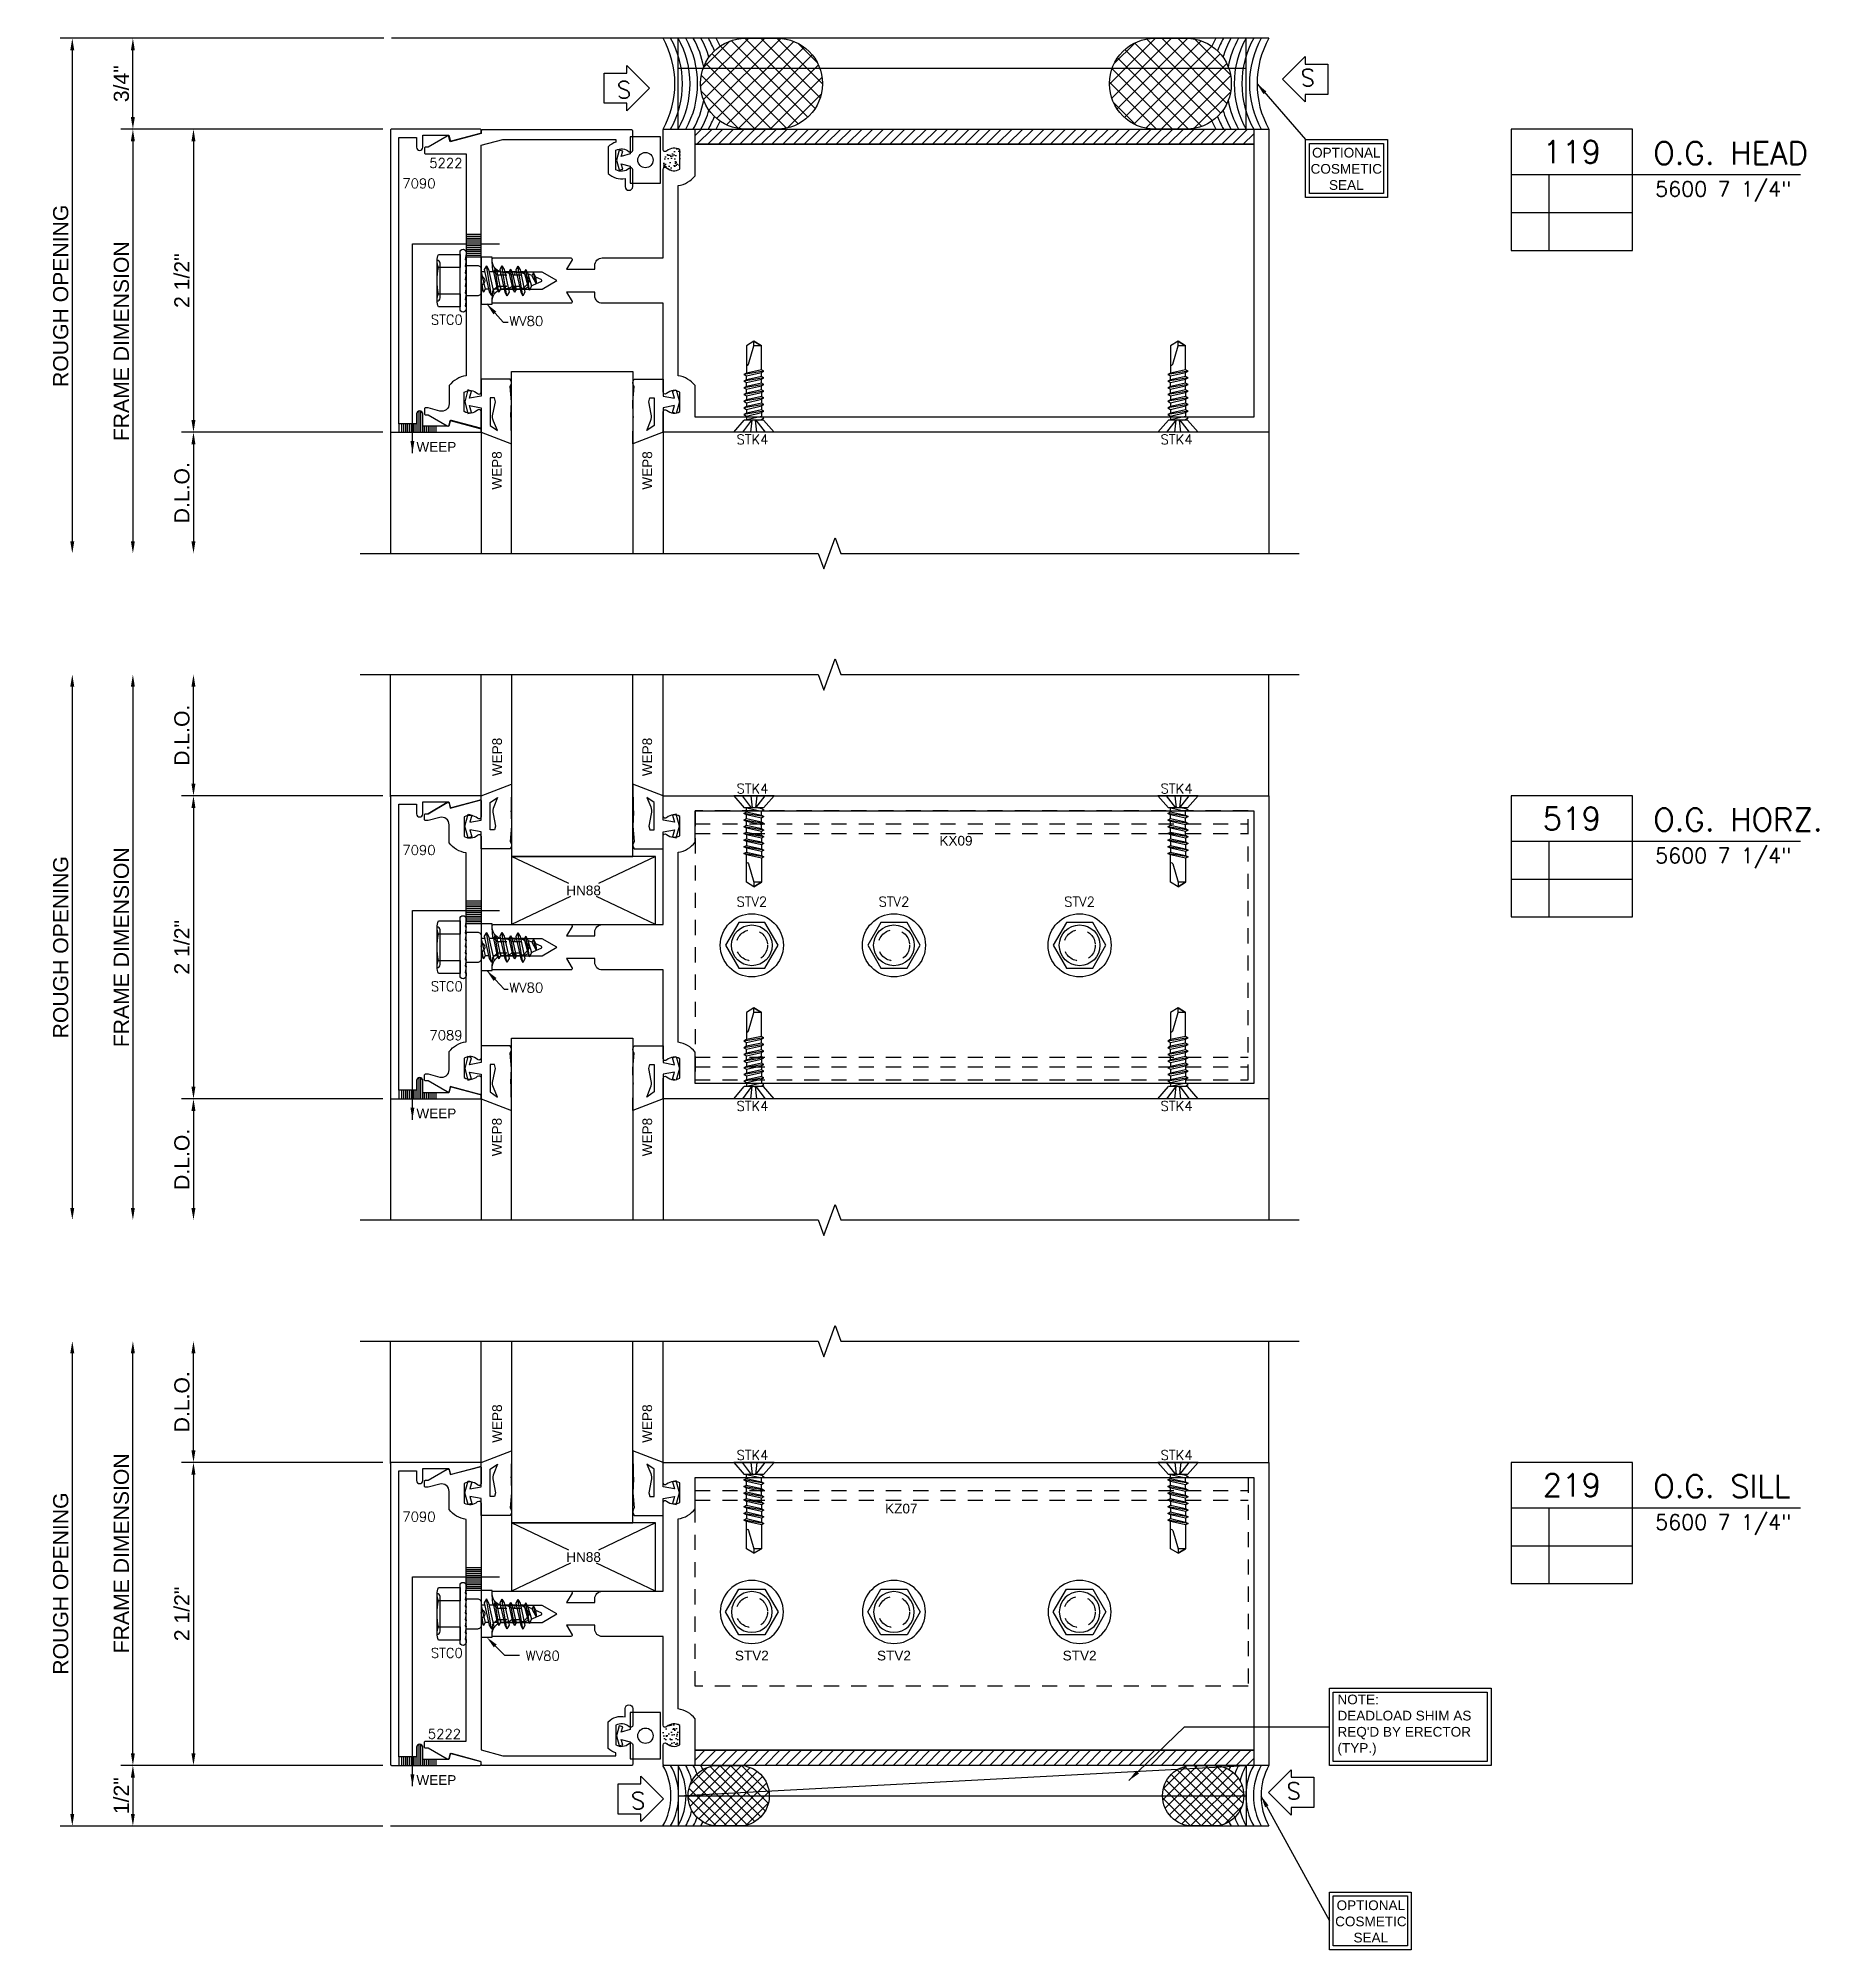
# Model space of a CAD drawing. Header units: inches. Extents: x -1 to 102, y -34 to 13.
# Drawn here: x 87.68 to 102.37, y -2.35 to 13.42 of the extents above; entities that cross this region are included whole.
import ezdxf
from ezdxf import colors
from ezdxf.entities.mleader import LeaderData, LeaderLine
from ezdxf.enums import TextEntityAlignment as Align
from ezdxf.math import Vec2, Vec3

# ---------------------------------------------------------------- set-up
doc = ezdxf.new("R2010")
doc.units = ezdxf.units.IN
doc.header["$LTSCALE"] = 0.5
doc.header["$MEASUREMENT"] = 0
doc.linetypes.add('HIDDEN', pattern=[0.375, 0.25, -0.125])
for name, color, linetype in [('EFCO_0', 7, 'Continuous'), ('EFCO_Detail_Dim', 1, 'Continuous'), ('EFCO_SD TEXT', 7, 'Continuous'), ('ZE-ANNO-LINE-HIDD', 2, 'HIDDEN'), ('ZE-ANNO-TEXT', 3, 'Continuous'), ('ZE-ANNO-TEXT-FSNR', 1, 'Continuous'), ('ZE-ANNO-TEXT-WSTP', 1, 'Continuous'), ('ZE-ANNO-TEXT-XTRU', 6, 'Continuous'), ('ZE-GLAZ-BLOK', 1, 'Continuous'), ('ZE-GLAZ-FSNR', 3, 'Continuous'), ('ZE-GLAZ-GLAS', 3, 'Continuous'), ('ZE-GLAZ-WSTP', 3, 'Continuous'), ('ZE-GLAZ-XTRU', 7, 'Continuous'), ('ZE-GLAZ-XTRU-MBND', 9, 'Continuous')]:
    doc.layers.add(name, color=color, linetype=linetype)
doc.styles.add('EFCO', font='arial.ttf')
doc.styles.add('ROMANS', font='romans.shx')
doc.styles.add('simplex', font='simplex.shx')
doc.dimstyles.new('STD1', dxfattribs={"dimtxt": 0.125, "dimasz": 0.1, "dimexe": 0.1, "dimexo": 0.0625, "dimgap": 0.03, "dimtad": 1, "dimdec": 5, "dimzin": 4, "dimdsep": 46, "dimlunit": 4, "dimtxsty": 'EFCO', "dimcen": 0.09, "dimclrd": 1, "dimclre": 1, "dimclrt": 3, "dimazin": 0, "dimtfac": 1, "dimtdec": 5, "dimtmove": 0, "dimatfit": 3, "dimfxl": 1, "dimfrac": 2, "dimtolj": 1, "dimtzin": 0, "dimarcsym": 0})

msp = doc.modelspace()

# ---------------------------------------------------------------- texts
at = {"layer": 'EFCO_0', "color": 1, "linetype": 'Continuous', "style": 'simplex'}
for p in [(93.442908, 10.069381), (96.942908, 10.06938), (93.442907, 7.188917), (96.942907, 7.188917), (93.442907, 4.569382), (96.942907, 4.569382), (93.442907, 1.688918), (96.942907, 1.688918)]:
    msp.add_text('STK4', height=0.08, dxfattribs=at).set_placement(p)
at = {"layer": 'EFCO_SD TEXT', "color": 1, "style": 'simplex'}
for s, p in [('STC0', (90.920527, 11.057038)), ('WV80', (91.5673, 11.046002)), ('STC0', (90.920527, 5.557038)), ('WV80', (91.567299, 5.546002)), ('STC0', (90.920527, 0.057039)), ('WV80', (91.703331, 0.033641))]:
    msp.add_text(s, height=0.08, dxfattribs=at).set_placement(p)

# ---------------------------------------------------------------- blocks, each defined once
blk = doc.blocks.new('SYM')
at = {"layer": 'EFCO_0', "color": 5, "linetype": 'Continuous'}
for p, q in [((0, 0), (0, -1)), ((1, 0), (0, 0)), ((1, -1), (1, 0)), ((0, -0.375), (2.388, -0.375)), ((0.313, -1), (0.313, -0.375)), ((0, -0.688), (1, -0.688)), ((0, -1), (1, -1))]:
    blk.add_line(p, q, dxfattribs=at)
at = {"layer": 'EFCO_0', "color": 3, "style": 'simplex'}
for tag, height, p in [('DETAIL', 0.188, (0.5, -0.188)), ('REF', 0.125, (0.159, -0.531)), ('REF', 0.125, (0.659, -0.531)), ('REF', 0.125, (0.159, -0.836)), ('REF', 0.125, (0.659, -0.836))]:
    blk.add_attdef(tag, text='', height=height, dxfattribs=at).set_placement(p, align=Align.MIDDLE_CENTER)
for p, height in [((1.172, -0.291), 0.188), ((1.188, -0.556), 0.125)]:
    blk.add_attdef('DES.', p, '', height=height, dxfattribs=at)
blk = doc.blocks.new('*D309')
at = {"layer": 'Defpoints', "color": 0, "linetype": 'Continuous', "transparency": 16777216}
for p in [(88.962, 8.169), (90.337, 8.169), (90.587, 7.169)]:
    blk.add_point(p, dxfattribs=at)
at = {"layer": 'EFCO_0', "color": 1, "linetype": 'Continuous', "lineweight": -2, "transparency": 16777216}
for p, q in [((88.962, 7.269), (88.962, 8.069)), ((90.524, 7.169), (88.862, 7.169))]:
    blk.add_line(p, q, dxfattribs=at)
at = {"layer": 'EFCO_0', "color": 1, "linetype": 'Continuous', "transparency": 16777216}
for points in [[(88.945, 8.069), (88.978, 8.069), (88.962, 8.169)], [(88.945, 7.269), (88.978, 7.269), (88.962, 7.169)]]:
    blk.add_solid(points, dxfattribs=at)
at = {"layer": 'EFCO_0', "color": 3, "linetype": 'Continuous', "transparency": 16777216, "insert": (88.867, 7.669), "char_height": 0.125, "attachment_point": 5, "rotation": 90, "style": 'EFCO'}
blk.add_mtext('\\A1;D.L.O.', dxfattribs=at)
blk = doc.blocks.new('*D310')
at = {"layer": 'Defpoints', "color": 0, "linetype": 'Continuous', "transparency": 16777216}
for p in [(90.587, 4.669), (88.962, 3.669), (90.337, 3.669)]:
    blk.add_point(p, dxfattribs=at)
at = {"layer": 'EFCO_0', "color": 1, "linetype": 'Continuous', "lineweight": -2, "transparency": 16777216}
for p, q in [((90.524, 4.669), (88.862, 4.669)), ((88.962, 4.569), (88.962, 3.769))]:
    blk.add_line(p, q, dxfattribs=at)
at = {"layer": 'EFCO_0', "color": 1, "linetype": 'Continuous', "transparency": 16777216}
for points in [[(88.945, 4.569), (88.978, 4.569), (88.962, 4.669)], [(88.945, 3.769), (88.978, 3.769), (88.962, 3.669)]]:
    blk.add_solid(points, dxfattribs=at)
at = {"layer": 'EFCO_0', "color": 3, "linetype": 'Continuous', "transparency": 16777216, "insert": (88.867, 4.169), "char_height": 0.125, "attachment_point": 5, "rotation": 90, "style": 'EFCO'}
blk.add_mtext('\\A1;D.L.O.', dxfattribs=at)
blk = doc.blocks.new('*D311')
at = {"layer": 'Defpoints', "color": 0, "linetype": 'Continuous', "transparency": 16777216}
for p in [(90.587, 7.169), (88.962, 4.669), (90.587, 4.669)]:
    blk.add_point(p, dxfattribs=at)
at = {"layer": 'EFCO_0', "color": 1, "linetype": 'Continuous', "lineweight": -2, "transparency": 16777216}
for p, q in [((90.524, 7.169), (88.862, 7.169)), ((88.962, 7.069), (88.962, 4.769)), ((90.524, 4.669), (88.862, 4.669))]:
    blk.add_line(p, q, dxfattribs=at)
at = {"layer": 'EFCO_0', "color": 1, "linetype": 'Continuous', "transparency": 16777216}
for points in [[(88.945, 7.069), (88.978, 7.069), (88.962, 7.169)], [(88.945, 4.769), (88.978, 4.769), (88.962, 4.669)]]:
    blk.add_solid(points, dxfattribs=at)
at = {"layer": 'EFCO_0', "color": 3, "linetype": 'Continuous', "transparency": 16777216, "insert": (88.867, 5.919), "char_height": 0.125, "attachment_point": 5, "rotation": 90, "style": 'EFCO'}
blk.add_mtext('\\A1;2 1/2"', dxfattribs=at)
blk = doc.blocks.new('*D312')
at = {"layer": 'Defpoints', "color": 0, "linetype": 'Continuous', "transparency": 16777216}
for p in [(90.337, 8.169), (88.462, 3.669), (90.337, 3.669)]:
    blk.add_point(p, dxfattribs=at)
at = {"layer": 'EFCO_0', "color": 1, "linetype": 'Continuous', "lineweight": -2, "transparency": 16777216}
blk.add_line((88.462, 8.069), (88.462, 3.769), dxfattribs=at)
at = {"layer": 'EFCO_0', "color": 1, "linetype": 'Continuous', "transparency": 16777216}
for points in [[(88.445, 8.069), (88.478, 8.069), (88.462, 8.169)], [(88.445, 3.769), (88.478, 3.769), (88.462, 3.669)]]:
    blk.add_solid(points, dxfattribs=at)
at = {"layer": 'EFCO_0', "color": 3, "linetype": 'Continuous', "transparency": 16777216, "insert": (88.367, 5.919), "char_height": 0.125, "attachment_point": 5, "rotation": 90, "style": 'EFCO'}
blk.add_mtext('\\A1;FRAME DIMENSION', dxfattribs=at)
blk = doc.blocks.new('*D313')
at = {"layer": 'Defpoints', "color": 0, "linetype": 'Continuous', "transparency": 16777216}
for p in [(88.962, 2.669), (90.337, 2.669), (90.587, 1.669)]:
    blk.add_point(p, dxfattribs=at)
at = {"layer": 'EFCO_0', "color": 1, "linetype": 'Continuous', "lineweight": -2, "transparency": 16777216}
for p, q in [((88.962, 1.769), (88.962, 2.569)), ((90.524, 1.669), (88.862, 1.669))]:
    blk.add_line(p, q, dxfattribs=at)
at = {"layer": 'EFCO_0', "color": 1, "linetype": 'Continuous', "transparency": 16777216}
for points in [[(88.945, 2.569), (88.978, 2.569), (88.962, 2.669)], [(88.945, 1.769), (88.978, 1.769), (88.962, 1.669)]]:
    blk.add_solid(points, dxfattribs=at)
at = {"layer": 'EFCO_0', "color": 3, "linetype": 'Continuous', "transparency": 16777216, "insert": (88.867, 2.169), "char_height": 0.125, "attachment_point": 5, "rotation": 90, "style": 'EFCO'}
blk.add_mtext('\\A1;D.L.O.', dxfattribs=at)
blk = doc.blocks.new('*D314')
at = {"layer": 'Defpoints', "color": 0, "linetype": 'Continuous', "transparency": 16777216}
for p in [(90.587, -0.831), (88.462, -1.331), (90.587, -1.331)]:
    blk.add_point(p, dxfattribs=at)
at = {"layer": 'EFCO_0', "color": 1, "linetype": 'Continuous', "lineweight": -2, "transparency": 16777216}
for p, q in [((90.524, -0.831), (88.362, -0.831)), ((88.462, -0.931), (88.462, -1.231)), ((90.524, -1.331), (88.362, -1.331))]:
    blk.add_line(p, q, dxfattribs=at)
at = {"layer": 'EFCO_0', "color": 1, "linetype": 'Continuous', "transparency": 16777216}
for points in [[(88.445, -0.931), (88.478, -0.931), (88.462, -0.831)], [(88.445, -1.231), (88.478, -1.231), (88.462, -1.331)]]:
    blk.add_solid(points, dxfattribs=at)
at = {"layer": 'EFCO_0', "color": 3, "linetype": 'Continuous', "transparency": 16777216, "insert": (88.367, -1.081), "char_height": 0.125, "attachment_point": 5, "rotation": 90, "style": 'EFCO'}
blk.add_mtext('\\A1;1/2"', dxfattribs=at)
blk = doc.blocks.new('*D315')
at = {"layer": 'Defpoints', "color": 0, "linetype": 'Continuous', "transparency": 16777216}
for p in [(90.337, 2.669), (87.962, -1.331), (90.587, -1.331)]:
    blk.add_point(p, dxfattribs=at)
at = {"layer": 'EFCO_0', "color": 1, "linetype": 'Continuous', "lineweight": -2, "transparency": 16777216}
for p, q in [((87.962, 2.569), (87.962, -1.231)), ((90.524, -1.331), (87.862, -1.331))]:
    blk.add_line(p, q, dxfattribs=at)
at = {"layer": 'EFCO_0', "color": 1, "linetype": 'Continuous', "transparency": 16777216}
for points in [[(87.945, 2.569), (87.978, 2.569), (87.962, 2.669)], [(87.945, -1.231), (87.978, -1.231), (87.962, -1.331)]]:
    blk.add_solid(points, dxfattribs=at)
at = {"layer": 'EFCO_0', "color": 3, "linetype": 'Continuous', "transparency": 16777216, "insert": (87.867, 0.669), "char_height": 0.125, "attachment_point": 5, "rotation": 90, "style": 'EFCO'}
blk.add_mtext('\\A1;ROUGH OPENING', dxfattribs=at)
blk = doc.blocks.new('*D316')
at = {"layer": 'Defpoints', "color": 0, "linetype": 'Continuous', "transparency": 16777216}
for p in [(88.462, 2.669), (90.337, 2.669), (90.587, -0.831)]:
    blk.add_point(p, dxfattribs=at)
at = {"layer": 'EFCO_0', "color": 1, "linetype": 'Continuous', "lineweight": -2, "transparency": 16777216}
for p, q in [((88.462, -0.731), (88.462, 2.569)), ((90.524, -0.831), (88.362, -0.831))]:
    blk.add_line(p, q, dxfattribs=at)
at = {"layer": 'EFCO_0', "color": 1, "linetype": 'Continuous', "transparency": 16777216}
for points in [[(88.445, 2.569), (88.478, 2.569), (88.462, 2.669)], [(88.445, -0.731), (88.478, -0.731), (88.462, -0.831)]]:
    blk.add_solid(points, dxfattribs=at)
at = {"layer": 'EFCO_0', "color": 3, "linetype": 'Continuous', "transparency": 16777216, "insert": (88.367, 0.919), "char_height": 0.125, "attachment_point": 5, "rotation": 90, "style": 'EFCO'}
blk.add_mtext('\\A1;FRAME DIMENSION', dxfattribs=at)
blk = doc.blocks.new('*D317')
at = {"layer": 'Defpoints', "color": 0, "linetype": 'Continuous', "transparency": 16777216}
for p in [(90.587, 1.669), (88.962, -0.831), (90.587, -0.831)]:
    blk.add_point(p, dxfattribs=at)
at = {"layer": 'EFCO_0', "color": 1, "linetype": 'Continuous', "lineweight": -2, "transparency": 16777216}
for p, q in [((90.524, 1.669), (88.862, 1.669)), ((88.962, 1.569), (88.962, -0.731)), ((90.524, -0.831), (88.862, -0.831))]:
    blk.add_line(p, q, dxfattribs=at)
at = {"layer": 'EFCO_0', "color": 1, "linetype": 'Continuous', "transparency": 16777216}
for points in [[(88.945, 1.569), (88.978, 1.569), (88.962, 1.669)], [(88.945, -0.731), (88.978, -0.731), (88.962, -0.831)]]:
    blk.add_solid(points, dxfattribs=at)
at = {"layer": 'EFCO_0', "color": 3, "linetype": 'Continuous', "transparency": 16777216, "insert": (88.867, 0.419), "char_height": 0.125, "attachment_point": 5, "rotation": 90, "style": 'EFCO'}
blk.add_mtext('\\A1;2 1/2"', dxfattribs=at)
blk = doc.blocks.new('STV2HD')
at = {"layer": 'ZE-GLAZ-FSNR'}
blk.add_lwpolyline([(-0.108, 0.188), (-0.217, 0), (-0.108, -0.188), (0.108, -0.188), (0.217, 0), (0.108, 0.188)], close=True, dxfattribs=at)
for radius in [0.26, 0.168]:
    blk.add_circle((0, 0), radius, dxfattribs=at)
at = {"layer": 'ZE-ANNO-TEXT-FSNR', "style": 'EFCO', "flags": 8}
blk.add_attdef('FSTN#', text='', height=0.08, dxfattribs=at).set_placement((0, 0.36), align=Align.MIDDLE_CENTER)
blk = doc.blocks.new('kx09')
at = {"layer": 'ZE-ANNO-LINE-HIDD'}
for p, q in [((0, -0.107), (4.563, -0.107)), ((0, -0.187), (4.563, -0.187)), ((0, -2.031), (4.563, -2.031)), ((0, -2.111), (4.563, -2.111))]:
    blk.add_line(p, q, dxfattribs=at)
blk.add_lwpolyline([(4.563, 0), (0, 0), (0, -2.218), (4.563, -2.218)], close=True, dxfattribs=at)
for centre in [(0.468, -1.109), (1.641, -1.109), (3.173, -1.109)]:
    blk.add_circle(centre, 0.129, dxfattribs=at)
at = {"layer": 'ZE-GLAZ-FSNR'}
ref = blk.add_blockref('STV2HD', (0.468, -1.109), dxfattribs=at)
ref.add_attrib('FSTN#', 'STV2', dxfattribs={"layer": 'ZE-ANNO-TEXT-FSNR', "height": 0.08, "style": 'ROMANS'}).set_placement((0.468, -0.749), align=Align.MIDDLE_CENTER)
ref = blk.add_blockref('STV2HD', (1.641, -1.109), dxfattribs=at)
ref.add_attrib('FSTN#', 'STV2', dxfattribs={"layer": 'ZE-ANNO-TEXT-FSNR', "height": 0.08, "style": 'ROMANS'}).set_placement((1.641, -0.749), align=Align.MIDDLE_CENTER)
ref = blk.add_blockref('STV2HD', (3.173, -1.109), dxfattribs=at)
ref.add_attrib('FSTN#', 'STV2', dxfattribs={"layer": 'ZE-ANNO-TEXT-FSNR', "height": 0.08, "style": 'ROMANS'}).set_placement((3.173, -0.749), align=Align.MIDDLE_CENTER)
at = {"layer": 'ZE-ANNO-TEXT-XTRU', "style": 'EFCO'}
blk.add_text('KX09', height=0.08, dxfattribs=at).set_placement((2.016, -0.286))
blk = doc.blocks.new('7239')
at = {"layer": 'ZE-GLAZ-XTRU', "ltscale": 0.5}
for points in [[(1.063, -0.511), (1.063, -0.01), (0.332, -0.01, -0.652555), (0.319, 0.02, 0.329088), (0.33, 0.13), (0.17, 0.13, 0.329088), (0.181, 0.02, -0.652555), (0.168, -0.01), (0.01, -0.01, -0.414214), (0, 0), (0, 4.99), (2.5, 4.99), (2.5, 0, -0.414214), (2.49, -0.01), (2.332, -0.01, -0.652555), (2.319, 0.02, 0.329088), (2.33, 0.13), (2.17, 0.13, 0.329088), (2.181, 0.02, -0.652555), (2.168, -0.01), (1.437, -0.01), (1.437, -0.511, -0.414214), (1.375, -0.573), (1.344, -0.573), (1.344, -0.806), (1.422, -0.761, -0.57735), (1.437, -0.77), (1.437, -1.41, -0.414214), (1.427, -1.42), (1.413, -1.42, -0.414214), (1.32, -1.327), (1.32, -1.006), (1.25, -0.885), (1.18, -1.006), (1.18, -1.327, -0.414214), (1.087, -1.42), (1.073, -1.42, -0.414214), (1.063, -1.41), (1.063, -0.77, -0.57735), (1.078, -0.761), (1.156, -0.806), (1.156, -0.573), (1.125, -0.573, -0.414214)], [(2.375, 4.865), (2.375, 0.255), (2.116, 0.255, 0.192798), (2.034, 0.115), (0.466, 0.115, 0.192798), (0.384, 0.255), (0.125, 0.255), (0.125, 4.865)]]:
    blk.add_lwpolyline(points, format="xyb", close=True, dxfattribs=at)
at = {"layer": 'ZE-ANNO-TEXT-XTRU', "ltscale": 0.5, "style": 'EFCO', "flags": 8}
blk.add_attdef('DIENO', text='', height=0.08, rotation=90, dxfattribs=at).set_placement((1.254, -0.276), align=Align.MIDDLE_CENTER)
blk = doc.blocks.new('STK4S')
at = {"layer": 'ZE-GLAZ-FSNR'}
for p, q in [((0, -0.166), (0, 0.166)), ((0, 0.166), (0.1, 0.079)), ((0.1, -0.079), (0.1, 0.079)), ((0.102, 0.062), (0.1, 0.065)), ((0.129, -0.062), (0.102, 0.062)), ((0.133, 0.062), (0.102, 0.062)), ((0.145, 0.083), (0.133, 0.062)), ((0.133, 0.062), (0.161, -0.062)), ((0.172, -0.083), (0.145, 0.083)), ((0.157, 0.062), (0.145, 0.083)), ((0.184, -0.062), (0.157, 0.062)), ((0.188, 0.062), (0.157, 0.062)), ((0.2, 0.083), (0.188, 0.062)), ((0.188, 0.062), (0.216, -0.062)), ((0.228, -0.083), (0.2, 0.083)), ((0.212, 0.062), (0.2, 0.083)), ((0.239, -0.062), (0.212, 0.062)), ((0.243, 0.062), (0.212, 0.062)), ((0.255, 0.083), (0.243, 0.062)), ((0.243, 0.062), (0.271, -0.062)), ((0.267, 0.062), (0.255, 0.083)), ((0.283, -0.083), (0.255, 0.083)), ((0.295, -0.062), (0.267, 0.062)), ((0.299, 0.062), (0.267, 0.062)), ((0.31, 0.083), (0.299, 0.062)), ((0.299, 0.062), (0.326, -0.062)), ((0.338, -0.083), (0.31, 0.083)), ((0.322, 0.062), (0.31, 0.083)), ((0.35, -0.062), (0.322, 0.062)), ((0.322, 0.062), (0.354, 0.062)), ((0.366, 0.083), (0.354, 0.062)), ((0.354, 0.062), (0.381, -0.062)), ((0.393, -0.083), (0.366, 0.083)), ((0.377, 0.062), (0.366, 0.083)), ((0.405, -0.062), (0.377, 0.062)), ((0.377, 0.062), (0.409, 0.062)), ((0.421, 0.083), (0.409, 0.062)), ((0.409, 0.062), (0.437, -0.062)), ((0.448, -0.083), (0.421, 0.083)), ((0.433, 0.062), (0.421, 0.083)), ((0.46, -0.062), (0.433, 0.062)), ((0.433, 0.062), (0.464, 0.062)), ((0.476, 0.083), (0.464, 0.062)), ((0.464, 0.062), (0.492, -0.062)), ((0.504, -0.083), (0.476, 0.083)), ((0.488, 0.062), (0.476, 0.083)), ((0.515, -0.062), (0.488, 0.062)), ((0, -0.166), (0.1, -0.079)), ((0.1, -0.038), (0.105, -0.062)), ((0.105, -0.062), (0.1, -0.062)), ((0.105, -0.062), (0.117, -0.083)), ((0.117, -0.083), (0.129, -0.062)), ((0.161, -0.062), (0.129, -0.062)), ((0.161, -0.062), (0.172, -0.083)), ((0.172, -0.083), (0.184, -0.062)), ((0.216, -0.062), (0.184, -0.062)), ((0.216, -0.062), (0.228, -0.083)), ((0.228, -0.083), (0.239, -0.062)), ((0.271, -0.062), (0.239, -0.062)), ((0.271, -0.062), (0.283, -0.083)), ((0.283, -0.083), (0.295, -0.062)), ((0.326, -0.062), (0.295, -0.062)), ((0.326, -0.062), (0.338, -0.083)), ((0.338, -0.083), (0.35, -0.062)), ((0.35, -0.062), (0.381, -0.062)), ((0.381, -0.062), (0.393, -0.083)), ((0.393, -0.083), (0.405, -0.062)), ((0.405, -0.062), (0.437, -0.062)), ((0.437, -0.062), (0.448, -0.083)), ((0.448, -0.083), (0.46, -0.062)), ((0.46, -0.062), (0.492, -0.062)), ((0.492, -0.062), (0.504, -0.083)), ((0.504, -0.083), (0.515, -0.062))]:
    blk.add_line(p, q, dxfattribs=at)
for points in [[(0.1, 0.019), (0, 0.095)], [(0, 0.026), (0.1, 0.015)], [(0.515, -0.062), (0.712, -0.062), (0.75, 0), (0.712, 0.062), (0.488, 0.062)], [(0, -0.023), (0.1, -0.012)], [(0.1, -0.016), (0, -0.092)]]:
    blk.add_lwpolyline(points, dxfattribs=at)
blk.add_lwpolyline([(0.55, 0.062), (0.55, 0.059, 0.333704), (0.561, 0.044), (0.712, 0), (0.75, 0), (0.712, -0.062), (0.712, 0)], format="xyb", dxfattribs=at)
at = {"layer": 'ZE-ANNO-TEXT-FSNR', "style": 'EFCO', "flags": 8}
blk.add_attdef('FSTN#', text='', height=0.08, rotation=270, dxfattribs=at).set_placement((-0.1, 0), align=Align.MIDDLE_CENTER)
blk = doc.blocks.new('HN88')
at = {"layer": 'ZE-GLAZ-BLOK'}
for p, q in [((0.471, -0.223), (0, 0)), ((1.187, 0), (0.716, -0.223)), ((0.486, -0.332), (0, -0.562)), ((1.187, -0.562), (0.701, -0.332))]:
    blk.add_line(p, q, dxfattribs=at)
blk.add_lwpolyline([(1.187, -0.562), (1.187, 0), (0, 0), (0, -0.562)], close=True, dxfattribs=at)
at = {"layer": 'ZE-ANNO-TEXT-XTRU', "style": 'EFCO', "flags": 8}
blk.add_attdef('BKNO', text='', height=0.08, dxfattribs=at).set_placement((0.594, -0.281), align=Align.MIDDLE_CENTER)
blk = doc.blocks.new('WEP8 COMPRESSED')
at = {"layer": 'ZE-GLAZ-WSTP'}
for points in [[(-0.188, -0.135), (-0.048, -0.135), (-0.031, -0.04), (-0.089, -0.056), (-0.098, -0.026), (0, 0), (0.097, -0.026), (0.089, -0.056), (0.031, -0.04), (0.048, -0.135), (0.25, -0.135), (0.346, -0.385), (0.133, -0.382, 0.152568), (0.115, -0.38), (-0.001, -0.385), (-0.126, -0.374, -0.354839), (-0.188, -0.374)], [(0.101, -0.232), (0, -0.253), (-0.032, -0.245), (-0.032, -0.209), (0.194, -0.209), (0.236, -0.269), (0.158, -0.237, 0.152568)]]:
    blk.add_lwpolyline(points, format="xyb", close=True, dxfattribs=at)
at = {"layer": 'ZE-ANNO-TEXT-XTRU', "style": 'EFCO', "flags": 8}
blk.add_attdef('WEP8', text='', height=0.08, dxfattribs=at).set_placement((0.056, -0.499), align=Align.MIDDLE_CENTER)
blk = doc.blocks.new('*U84')
at = {"layer": 'ZE-GLAZ-WSTP'}
ref = blk.add_blockref('WEP8 COMPRESSED', (-0.25, -0.135), dxfattribs=dict(at, xscale=-1, rotation=180))
ref.add_attrib('WEP8', 'WEP8', dxfattribs={"layer": 'ZE-ANNO-TEXT-XTRU', "height": 0.08, "style": 'EFCO'}).set_placement((0.32, 0.131), align=Align.MIDDLE_CENTER)
blk = doc.blocks.new('*U85')
at = {"layer": 'ZE-GLAZ-WSTP'}
ref = blk.add_blockref('WEP8 COMPRESSED', (-0.25, 0.135), dxfattribs=at)
ref.add_attrib('WEP8', 'WEP8', dxfattribs={"layer": 'ZE-ANNO-TEXT-XTRU', "height": 0.08, "style": 'EFCO'}).set_placement((0.32, -0.13), align=Align.MIDDLE_CENTER)
blk = doc.blocks.new('5625G1INSL')
at = {"layer": 'ZE-GLAZ-GLAS'}
blk.add_lwpolyline([(-0.453, 2.156), (-0.453, 0.656), (0.547, 0.656), (0.547, 2.156)], dxfattribs=at)
at = {"layer": 'ZE-GLAZ-XTRU-MBND'}
for p, q in [((-0.703, 1.156), (-0.703, 2.156)), ((0.797, 1.156), (0.797, 2.156))]:
    blk.add_line(p, q, dxfattribs=at)
at = {"layer": 'ZE-GLAZ-BLOK'}
blk.add_blockref('HN88', (-0.453, 0.656), dxfattribs=at).add_auto_attribs({'BKNO': 'HN88'})
at = {"layer": 'ZE-GLAZ-WSTP', "linetype": 'Continuous', "rotation": 89.99999999999999}
for name, p in [('*U85', (-0.703, 1.156)), ('*U84', (0.797, 1.156))]:
    blk.add_blockref(name, p, dxfattribs=at)
blk = doc.blocks.new('*U35')
at = {"layer": 'ZE-GLAZ-WSTP'}
ref = blk.add_blockref('WEP8 COMPRESSED', (0.25, 0.135), dxfattribs=dict(at, xscale=-1))
ref.add_attrib('WEP8', 'WEP8', dxfattribs={"layer": 'ZE-ANNO-TEXT-XTRU', "height": 0.08, "style": 'EFCO'}).set_placement((-0.316, -0.13), align=Align.MIDDLE_CENTER)
blk = doc.blocks.new('*U36')
at = {"layer": 'ZE-GLAZ-WSTP'}
ref = blk.add_blockref('WEP8 COMPRESSED', (0.25, -0.135), dxfattribs=dict(at, rotation=180))
ref.add_attrib('WEP8', 'WEP8', dxfattribs={"layer": 'ZE-ANNO-TEXT-XTRU', "height": 0.08, "style": 'EFCO'}).set_placement((-0.316, 0.13), align=Align.MIDDLE_CENTER)
blk = doc.blocks.new('5625G1INHD')
at = {"layer": 'ZE-GLAZ-GLAS'}
blk.add_lwpolyline([(-1.251, -1), (-1.251, 0.5), (-0.25, 0.5), (-0.25, -1)], dxfattribs=at)
at = {"layer": 'ZE-GLAZ-XTRU-MBND'}
for p, q in [((-1.501, 0), (-1.501, -1)), ((0, 0), (0, -1))]:
    blk.add_line(p, q, dxfattribs=at)
at = {"layer": 'ZE-GLAZ-WSTP', "linetype": 'Continuous', "rotation": 90}
for name, p in [('*U35', (-1.501, 0)), ('*U36', (0, 0))]:
    blk.add_blockref(name, p, dxfattribs=at)
blk = doc.blocks.new('7089')
at = {"layer": 'EFCO_0', "color": 5, "linetype": 'Continuous', "ltscale": 0.5}
blk.add_lwpolyline([(-1.194, -0.281, -0.493145), (-1.188, -0.266), (-1.149, -0.256), (-1.215, -0.013, -0.493145), (-1.205, 0), (-1.077, 0, -0.652555), (-1.064, -0.03, 0.329088), (-1.075, -0.14), (-0.915, -0.14, 0.329088), (-0.926, -0.03, -0.652555), (-0.913, 0), (0.913, 0, -0.652555), (0.926, -0.03, 0.329088), (0.915, -0.14), (1.075, -0.14, 0.329088), (1.064, -0.03, -0.652555), (1.077, 0), (1.205, 0, -0.493145), (1.215, -0.013), (1.149, -0.256), (1.188, -0.266, -0.493145), (1.194, -0.281), (1.102, -0.439), (1.102, -0.459, -0.414214), (1.092, -0.469), (1.055, -0.469, -0.414214), (1.045, -0.459), (1.045, -0.439), (1.071, -0.343, 0.493145), (1.011, -0.265), (0.861, -0.265, -0.192798), (0.779, -0.125), (-0.779, -0.125, -0.192798), (-0.861, -0.265), (-1.011, -0.265, 0.493145), (-1.071, -0.343), (-1.045, -0.439), (-1.045, -0.459, -0.414214), (-1.055, -0.469), (-1.092, -0.469, -0.414214), (-1.102, -0.459), (-1.102, -0.439), (-1.194, -0.281), (-1.102, -0.439)], format="xyb", dxfattribs=at)
at = {"layer": 'EFCO_SD TEXT', "color": 1, "linetype": 'Continuous', "style": 'simplex'}
blk.add_text('7089', height=0.08, rotation=90, dxfattribs=at).set_placement((0.766, -0.428))
blk = doc.blocks.new('STC0S')
at = {"layer": 'ZE-GLAZ-FSNR'}
for p, q in [((-0.168, 0.24), (-0.168, 0.24)), ((-0.162, 0.24), (0.162, 0.24)), ((0.168, 0.24), (0.168, 0.24)), ((-0.095, -0.143), (0.011, -0.125)), ((-0.071, -0.129), (-0.095, -0.143)), ((-0.071, -0.156), (-0.095, -0.143)), ((-0.071, -0.129), (-0.071, -0.125)), ((-0.053, -0.125), (-0.071, -0.129)), ((0.07, -0.125), (-0.071, -0.156)), ((-0.071, -0.186), (-0.071, -0.156)), ((0.072, -0.155), (0.072, -0.125)), ((-0.071, -0.256), (-0.071, -0.222)), ((-0.071, -0.315), (-0.071, -0.283)), ((0.072, -0.224), (0.072, -0.19)), ((0.072, -0.283), (0.072, -0.252)), ((-0.071, -0.383), (-0.071, -0.35)), ((-0.071, -0.445), (-0.071, -0.41)), ((0.072, -0.351), (0.072, -0.318)), ((0.072, -0.413), (0.072, -0.379)), ((0.072, -0.474), (0.072, -0.448)), ((-0.055, -0.511), (-0.069, -0.48)), ((0.042, -0.543), (0.057, -0.51)), ((0.07, -0.48), (0.072, -0.474))]:
    blk.add_line(p, q, dxfattribs=at)
for points in [[(-0.108, 0.227), (-0.108, 0.05), (-0.217, 0.05), (-0.217, 0.227, -0.23094), (-0.108, 0.227, -0.057544), (0, 0.24)], [(-0.168, 0.24, 0.414214), (-0.143, 0.215), (0.108, 0.215)], [(0, 0.24, -0.057544), (0.108, 0.227, -0.23094), (0.217, 0.227), (0.217, 0.05), (0.108, 0.05), (0.108, 0.227)], [(0.108, 0.215), (0.143, 0.215, 0.414214), (0.168, 0.24, 0.414214)]]:
    blk.add_lwpolyline(points, format="xyb", dxfattribs=at)
at = {"layer": 'ZE-GLAZ-FSNR', "flags": 128}
blk.add_lwpolyline([(-0.048, 0.009), (-0.048, 0), (-0.102, 0.009), (-0.102, 0), (-0.157, 0.009), (-0.157, 0), (-0.211, 0.009), (-0.211, 0), (-0.235, 0, -0.414214), (-0.26, 0.025), (-0.26, 0.025, -0.414214), (-0.235, 0.05), (0.235, 0.05, -0.414214), (0.26, 0.025), (0.26, 0.025, -0.414214), (0.235, 0), (0.225, 0), (0.171, 0.009), (0.171, 0), (0.116, 0.009), (0.116, 0), (0.061, 0.009), (0.061, 0), (0.007, 0.009), (0.007, 0)], format="xyb", close=True, dxfattribs=at)
for points in [[(0.125, 0.007), (0.125, -0.094, -0.414214), (0.094, -0.125), (-0.094, -0.125, -0.414214), (-0.125, -0.094), (-0.125, 0.004)], [(-0.043, -0.538), (-0.008, -0.62, 0.665055), (0.009, -0.619), (0.028, -0.575)]]:
    blk.add_lwpolyline(points, format="xyb", dxfattribs=at)
for points in [[(0.123, -0.168), (0.092, -0.185), (-0.092, -0.226), (-0.123, -0.209), (0.123, -0.168), (0.092, -0.15), (-0.092, -0.191), (-0.123, -0.209)], [(0.121, -0.296), (0.091, -0.314), (-0.094, -0.355), (-0.124, -0.337), (0.121, -0.296), (0.091, -0.279), (-0.094, -0.319), (-0.124, -0.337)], [(0.096, -0.239), (0.072, -0.253), (-0.071, -0.284), (-0.095, -0.271), (0.096, -0.239), (0.072, -0.225), (-0.071, -0.257), (-0.095, -0.271)], [(0.12, -0.427), (0.089, -0.445), (-0.096, -0.486), (-0.126, -0.468), (0.12, -0.427), (0.089, -0.41), (-0.096, -0.451), (-0.126, -0.468)], [(0.094, -0.367), (0.071, -0.381), (-0.073, -0.413), (-0.096, -0.399), (0.094, -0.367), (0.071, -0.354), (-0.073, -0.385), (-0.096, -0.399)], [(0.092, -0.493), (0.069, -0.479), (-0.054, -0.511), (-0.078, -0.524), (0.092, -0.493), (0.055, -0.51), (-0.042, -0.539), (-0.078, -0.524)], [(0.065, -0.556), (0.041, -0.543), (-0.025, -0.578), (0.065, -0.556), (0.027, -0.576), (-0.025, -0.578)]]:
    blk.add_lwpolyline(points, dxfattribs=at)
at = {"layer": 'ZE-ANNO-TEXT-FSNR', "style": 'EFCO', "flags": 8}
blk.add_attdef('FSTN#', text='', height=0.08, dxfattribs=at).set_placement((0, 0.34), align=Align.MIDDLE_CENTER)
blk = doc.blocks.new('WV80MD')
at = {"layer": 'EFCO_0', "color": 3}
blk.add_lwpolyline([(-0.09, -0.38), (0, -0.38), (0, -0.354), (0, -0.346), (0.005, -0.271), (0.044, -0.232), (0.121, -0.232), (0.068, -0.235), (0.07, -0.257), (0.132, -0.25, 0.161357), (0.153, -0.24, -0.191866), (0.174, -0.232), (0.237, -0.232), (0.184, -0.235), (0.186, -0.257), (0.248, -0.25, 0.169459), (0.266, -0.241), (0.295, -0.212, 0.414214), (0.295, -0.162), (0.266, -0.133, 0.169459), (0.248, -0.124), (0.186, -0.117), (0.184, -0.139), (0.237, -0.142), (0.174, -0.142, -0.191866), (0.153, -0.134, 0.161357), (0.132, -0.124), (0.07, -0.117), (0.068, -0.139), (0.121, -0.142), (0.044, -0.142), (0.005, -0.103), (0, -0.028), (0, -0.02), (0, 0.006), (-0.09, 0.006), (-0.09, -0.02), (-0.09, -0.028), (-0.09, -0.147, -0.713871), (-0.09, -0.227), (-0.09, -0.346), (-0.09, -0.354)], format="xyb", close=True, dxfattribs=at)
blk = doc.blocks.new('7090MD')
at = {"layer": 'EFCO_0', "color": 5, "linetype": 'Continuous', "ltscale": 0.5}
blk.add_lwpolyline([(2.42, 0.07), (0.06, 0.07), (0.06, 0.217), (0.14, 0.217, 1), (0.14, 0.267), (0.04, 0.267), (0.04, 0.482), (0.08, 0.493, 0.414183), (0.087, 0.505), (0.023, 0.743, 0.339483), (0.013, 0.75), (0, 0.75, 0.414214), (-0.01, 0.74), (-0.01, 0.01, 0.414214), (0, 0), (2.48, 0, 0.414214), (2.49, 0.01), (2.49, 0.74, 0.414214), (2.48, 0.75), (2.467, 0.75, 0.339483), (2.457, 0.743), (2.393, 0.505, 0.414183), (2.4, 0.493), (2.44, 0.482), (2.44, 0.267), (2.34, 0.267, 1), (2.34, 0.217), (2.42, 0.217)], format="xyb", close=True, dxfattribs=at)
at = {"layer": 'EFCO_SD TEXT', "color": 1, "linetype": 'Continuous', "ltscale": 0.5, "style": 'simplex'}
blk.add_text('7090', height=0.08, rotation=90, dxfattribs=at).set_placement((0.478, 0.099))
blk = doc.blocks.new('*D318')
at = {"layer": 'Defpoints', "color": 0, "linetype": 'Continuous', "transparency": 16777216}
for p in [(90.337, 8.169), (87.962, 3.669), (90.337, 3.669)]:
    blk.add_point(p, dxfattribs=at)
at = {"layer": 'EFCO_0', "color": 1, "linetype": 'Continuous', "lineweight": -2, "transparency": 16777216}
blk.add_line((87.962, 8.069), (87.962, 3.769), dxfattribs=at)
at = {"layer": 'EFCO_0', "color": 1, "linetype": 'Continuous', "transparency": 16777216}
for points in [[(87.945, 8.069), (87.978, 8.069), (87.962, 8.169)], [(87.945, 3.769), (87.978, 3.769), (87.962, 3.669)]]:
    blk.add_solid(points, dxfattribs=at)
at = {"layer": 'EFCO_0', "color": 3, "linetype": 'Continuous', "transparency": 16777216, "insert": (87.867, 5.919), "char_height": 0.125, "attachment_point": 5, "rotation": 90, "style": 'EFCO'}
blk.add_mtext('\\A1;ROUGH OPENING', dxfattribs=at)
blk = doc.blocks.new('kz07')
at = {"layer": 'ZE-ANNO-LINE-HIDD'}
for p, q in [((0, -0.107), (4.563, -0.107)), ((0, -0.187), (4.563, -0.187))]:
    blk.add_line(p, q, dxfattribs=at)
blk.add_lwpolyline([(4.563, -1.722), (0, -1.722), (0, 0), (4.563, 0)], close=True, dxfattribs=at)
for centre in [(0.468, -1.109), (1.641, -1.109), (3.173, -1.109)]:
    blk.add_circle(centre, 0.129, dxfattribs=at)
at = {"layer": 'ZE-GLAZ-FSNR'}
ref = blk.add_blockref('STV2HD', (0.468, -1.109), dxfattribs=dict(at, xscale=-1, rotation=180))
ref.add_attrib('FSTN#', 'STV2', dxfattribs={"layer": 'ZE-ANNO-TEXT-FSNR', "height": 0.08, "style": 'EFCO'}).set_placement((0.468, -1.469), align=Align.MIDDLE_CENTER)
ref = blk.add_blockref('STV2HD', (1.641, -1.109), dxfattribs=dict(at, xscale=-1, rotation=180))
ref.add_attrib('FSTN#', 'STV2', dxfattribs={"layer": 'ZE-ANNO-TEXT-FSNR', "height": 0.08, "style": 'EFCO'}).set_placement((1.641, -1.469), align=Align.MIDDLE_CENTER)
ref = blk.add_blockref('STV2HD', (3.173, -1.109), dxfattribs=dict(at, xscale=-1, rotation=180))
ref.add_attrib('FSTN#', 'STV2', dxfattribs={"layer": 'ZE-ANNO-TEXT-FSNR', "height": 0.08, "style": 'EFCO'}).set_placement((3.173, -1.469), align=Align.MIDDLE_CENTER)
at = {"layer": 'ZE-ANNO-TEXT-XTRU', "style": 'EFCO'}
blk.add_text('KZ07', height=0.08, dxfattribs=at).set_placement((1.568, -0.296))
blk = doc.blocks.new('weq4')
at = {"layer": 'ZE-GLAZ-WSTP'}
blk.add_lwpolyline([(0.002, 0.082), (-0.02, 0), (0.002, -0.082), (0.031, -0.074), (0.019, -0.03), (0.093, -0.05), (0.093, -0.192), (0.343, -0.192), (0.343, 0.192), (0.093, 0.192), (0.093, 0.05), (0.019, 0.03), (0.031, 0.074)], close=True, dxfattribs=at)
blk.add_circle((0.218, 0), 0.063, dxfattribs=at)
at = {"layer": 'ZE-ANNO-TEXT-WSTP', "style": 'EFCO', "flags": 8}
blk.add_attdef('GSK#', text='', height=0.08, dxfattribs=at).set_placement((0.531, -0.042), align=Align.MIDDLE_CENTER)
blk = doc.blocks.new('weq4permassy')
at = {"layer": 'EFCO_0', "linetype": 'Continuous'}
h = blk.add_hatch(dxfattribs=at)
h.set_pattern_fill('AR-SAND', color=3, scale=0.03125, style=0)
h.set_pattern_definition([(37.5, (-2.249966, -1e-06), (-0.0019685, 0.0602132), [0, -0.0475, 0, -0.053125, 0, -0.05078125]), (7.5, (-2.249966, -1e-06), (0.0553055, 0.088192), [0, -0.025625, 0, -0.0428125, 0, -0.01640625]), (327.5, (-2.288403, -1e-06), (0.0973169, 0.0001768), [0, -0.015625, 0, -0.05625, 0, -0.0734375]), (317.5, (-2.2884, -1e-06), (0.0939415, 0.0274274), [0, -0.0078125, 0, -0.036875, 0, -0.0421875])])
h.paths.add_polyline_path([(0.14, -0.17, 0.329088), (0.03, -0.181, -0.630801), (0, -0.169), (0, -0.331, -0.630795), (0.03, -0.319, 0.329074), (0.14, -0.33)])
blk.add_blockref('weq4', (-0.363, -0.255))
blk = doc.blocks.new('5222MD')
at = {"layer": 'EFCO_0', "color": 5, "linetype": 'Continuous', "ltscale": 0.5}
blk.add_lwpolyline([(2.2, 0.131), (0.37, 0.131, -0.192798), (0.288, -0.009), (0.139, -0.009, 0.493145), (0.079, -0.087), (0.104, -0.183), (0.104, -0.203, -0.414214), (0.094, -0.213), (0.057, -0.213, -0.414214), (0.047, -0.203), (0.047, -0.183), (-0.044, -0.025, -0.493145), (-0.038, -0.01), (0, 0), (-0.065, 0.243, -0.493145), (-0.056, 0.256), (0.073, 0.256, -0.652555), (0.086, 0.226, 0.329088), (0.074, 0.116), (0.235, 0.116, 0.329088), (0.223, 0.226, -0.652555), (0.236, 0.256), (2.272, 0.256), (2.32, 0.433), (2.32, 1.366), (2.297, 1.366, -0.118512), (2.26, 1.304), (2.039, 1.304, -0.250363), (1.998, 1.444), (1.931, 1.444, -1), (1.931, 1.506), (2.068, 1.506, -0.652555), (2.081, 1.476, 0.329088), (2.069, 1.366), (2.23, 1.366, 0.329088), (2.218, 1.476, -0.652555), (2.231, 1.506), (2.39, 1.506, -0.414214), (2.4, 1.496), (2.4, 0.266, -0.414214), (2.39, 0.256), (2.37, 0.256), (2.301, 0), (2.342, -0.011, -0.493145), (2.348, -0.026), (2.257, -0.183), (2.257, -0.203, -0.414214), (2.247, -0.213), (2.21, -0.213, -0.414214), (2.2, -0.203)], format="xyb", close=True, dxfattribs=at)
at = {"layer": 'EFCO_SD TEXT', "color": 1, "linetype": 'Continuous', "ltscale": 0.5, "style": 'simplex'}
blk.add_text('5222', height=0.08, rotation=90, dxfattribs=at).set_placement((2.18, -0.185))
blk = doc.blocks.new('*X136')
at = {"color": 0}
for p, q in [((7.294, 7.736), (7.558, 8)), ((7.309, 7.662), (7.646, 8)), ((7.31, 7.84), (7.453, 7.984)), ((7.339, 7.605), (7.734, 7.999)), ((7.782, 7.509), (7.365, 7.926)), ((7.382, 7.558), (7.806, 7.983)), ((7.844, 7.536), (7.415, 7.965)), ((7.435, 7.524), (7.863, 7.951)), ((7.893, 7.575), (7.477, 7.991)), ((7.503, 7.503), (7.908, 7.908)), ((7.931, 7.625), (7.556, 8)), ((7.956, 7.688), (7.645, 8)), ((7.963, 7.77), (7.734, 7.999)), ((7.525, 7.501), (7.294, 7.732)), ((7.614, 7.5), (7.301, 7.813)), ((7.703, 7.5), (7.327, 7.876)), ((7.588, 7.5), (7.942, 7.854)), ((7.677, 7.5), (7.962, 7.785)), ((7.772, 7.506), (7.957, 7.692))]:
    blk.add_line(p, q, dxfattribs=at)
blk = doc.blocks.new('500BR')
at = {"layer": 'EFCO_0', "color": 3}
blk.add_lwpolyline([(0.207, -0.252), (0.207, -0.248, -0.414214), (0.455, 0), (0.629, 0, -0.414214), (0.877, -0.248), (0.877, -0.252, -0.414214), (0.629, -0.5), (0.455, -0.5, -0.414214)], format="xyb", close=True, dxfattribs=at)
at = {"layer": 'EFCO_0', "color": 5}
blk.add_lwpolyline([(-0.371, -0.152), (-0.183, -0.152), (-0.183, -0.089), (0.004, -0.277), (-0.183, -0.464), (-0.183, -0.402), (-0.371, -0.402)], close=True, dxfattribs=at)
at = {"layer": 'EFCO_0', "color": 3, "linetype": 'Continuous'}
for centre, start, end in [((-0.445, -0.25), 330.6454, 29.3546), ((-0.382, -0.25), 330.6454, 29.3546), ((-0.32, -0.25), 330.6454, 29.3546), ((-0.257, -0.25), 13.8889, 29.3546), ((-0.195, -0.25), 20.708, 29.3546), ((-0.132, -0.25), 25.0834, 29.3546), ((-0.257, -0.25), 330.6454, 346.1111), ((-0.195, -0.25), 330.6454, 339.292), ((-0.132, -0.25), 330.6454, 334.9166)]:
    blk.add_arc(centre, 0.51, start, end, dxfattribs=at)
at = {"layer": 'EFCO_0', "color": 1}
blk.add_blockref('*X136', (-7.087, -8), dxfattribs=at)
at = {"layer": 'EFCO_0', "color": 3, "style": 'simplex'}
blk.add_text('S', height=0.14, dxfattribs=at).set_placement((-0.206, -0.29), align=Align.MIDDLE)
blk = doc.blocks.new('DEADSHIMNOTE')
at = {"layer": 'ZE-ANNO-TEXT'}
for points in [[(0, 0.318), (1.333, 0.318), (1.333, -0.318), (0, -0.318)], [(0.031, 0.286), (1.302, 0.286), (1.302, -0.286), (0.031, -0.286)]]:
    blk.add_lwpolyline(points, close=True, dxfattribs=at)
at = {"layer": 'ZE-ANNO-TEXT', "insert": (0.066, 0.266), "char_height": 0.08, "width": 1.486, "attachment_point": 1, "style": 'EFCO'}
blk.add_mtext("NOTE:\\PDEADLOAD SHIM AS\\PREQ'D BY ERECTOR\\P(TYP.)", dxfattribs=at)
blk = doc.blocks.new('*D417')
at = {"layer": 'Defpoints', "color": 0, "linetype": 'Continuous', "transparency": 16777216}
for p in [(88.462, 13.419), (90.597, 13.419), (90.587, 12.669)]:
    blk.add_point(p, dxfattribs=at)
at = {"layer": 'EFCO_0', "color": 1, "linetype": 'Continuous', "lineweight": -2, "transparency": 16777216}
for p, q in [((90.534, 13.419), (88.362, 13.419)), ((88.462, 12.769), (88.462, 13.319)), ((90.524, 12.669), (88.362, 12.669))]:
    blk.add_line(p, q, dxfattribs=at)
at = {"layer": 'EFCO_0', "color": 1, "linetype": 'Continuous', "transparency": 16777216}
for points in [[(88.445, 13.319), (88.478, 13.319), (88.462, 13.419)], [(88.445, 12.769), (88.478, 12.769), (88.462, 12.669)]]:
    blk.add_solid(points, dxfattribs=at)
at = {"layer": 'EFCO_0', "color": 3, "linetype": 'Continuous', "transparency": 16777216, "insert": (88.367, 13.044), "char_height": 0.125, "attachment_point": 5, "rotation": 90, "style": 'EFCO'}
blk.add_mtext('\\A1;3/4"', dxfattribs=at)
blk = doc.blocks.new('*D418')
at = {"layer": 'Defpoints', "color": 0, "linetype": 'Continuous', "transparency": 16777216}
for p in [(90.587, 10.169), (88.962, 9.169), (90.337, 9.169)]:
    blk.add_point(p, dxfattribs=at)
at = {"layer": 'EFCO_0', "color": 1, "linetype": 'Continuous', "lineweight": -2, "transparency": 16777216}
for p, q in [((90.524, 10.169), (88.862, 10.169)), ((88.962, 10.069), (88.962, 9.269))]:
    blk.add_line(p, q, dxfattribs=at)
at = {"layer": 'EFCO_0', "color": 1, "linetype": 'Continuous', "transparency": 16777216}
for points in [[(88.945, 10.069), (88.978, 10.069), (88.962, 10.169)], [(88.945, 9.269), (88.978, 9.269), (88.962, 9.169)]]:
    blk.add_solid(points, dxfattribs=at)
at = {"layer": 'EFCO_0', "color": 3, "linetype": 'Continuous', "transparency": 16777216, "insert": (88.867, 9.669), "char_height": 0.125, "attachment_point": 5, "rotation": 90, "style": 'EFCO'}
blk.add_mtext('\\A1;D.L.O.', dxfattribs=at)
blk = doc.blocks.new('*D419')
at = {"layer": 'Defpoints', "color": 0, "linetype": 'Continuous', "transparency": 16777216}
for p in [(90.587, 12.669), (88.462, 9.169), (90.337, 9.169)]:
    blk.add_point(p, dxfattribs=at)
at = {"layer": 'EFCO_0', "color": 1, "linetype": 'Continuous', "lineweight": -2, "transparency": 16777216}
for p, q in [((90.524, 12.669), (88.362, 12.669)), ((88.462, 12.569), (88.462, 9.269))]:
    blk.add_line(p, q, dxfattribs=at)
at = {"layer": 'EFCO_0', "color": 1, "linetype": 'Continuous', "transparency": 16777216}
for points in [[(88.445, 12.569), (88.478, 12.569), (88.462, 12.669)], [(88.445, 9.269), (88.478, 9.269), (88.462, 9.169)]]:
    blk.add_solid(points, dxfattribs=at)
at = {"layer": 'EFCO_0', "color": 3, "linetype": 'Continuous', "transparency": 16777216, "insert": (88.367, 10.919), "char_height": 0.125, "attachment_point": 5, "rotation": 90, "style": 'EFCO'}
blk.add_mtext('\\A1;FRAME DIMENSION', dxfattribs=at)
blk = doc.blocks.new('*D420')
at = {"layer": 'Defpoints', "color": 0, "linetype": 'Continuous', "transparency": 16777216}
for p in [(90.587, 12.669), (88.962, 10.169), (90.587, 10.169)]:
    blk.add_point(p, dxfattribs=at)
at = {"layer": 'EFCO_0', "color": 1, "linetype": 'Continuous', "lineweight": -2, "transparency": 16777216}
for p, q in [((90.524, 12.669), (88.862, 12.669)), ((88.962, 12.569), (88.962, 10.269)), ((90.524, 10.169), (88.862, 10.169))]:
    blk.add_line(p, q, dxfattribs=at)
at = {"layer": 'EFCO_0', "color": 1, "linetype": 'Continuous', "transparency": 16777216}
for points in [[(88.945, 12.569), (88.978, 12.569), (88.962, 12.669)], [(88.945, 10.269), (88.978, 10.269), (88.962, 10.169)]]:
    blk.add_solid(points, dxfattribs=at)
at = {"layer": 'EFCO_0', "color": 3, "linetype": 'Continuous', "transparency": 16777216, "insert": (88.867, 11.419), "char_height": 0.125, "attachment_point": 5, "rotation": 90, "style": 'EFCO'}
blk.add_mtext('\\A1;2 1/2"', dxfattribs=at)
blk = doc.blocks.new('*D421')
at = {"layer": 'Defpoints', "color": 0, "linetype": 'Continuous', "transparency": 16777216}
for p in [(90.597, 13.419), (87.962, 9.169), (90.337, 9.169)]:
    blk.add_point(p, dxfattribs=at)
at = {"layer": 'EFCO_0', "color": 1, "linetype": 'Continuous', "lineweight": -2, "transparency": 16777216}
for p, q in [((90.534, 13.419), (87.862, 13.419)), ((87.962, 13.319), (87.962, 9.269))]:
    blk.add_line(p, q, dxfattribs=at)
at = {"layer": 'EFCO_0', "color": 1, "linetype": 'Continuous', "transparency": 16777216}
for points in [[(87.945, 13.319), (87.978, 13.319), (87.962, 13.419)], [(87.945, 9.269), (87.978, 9.269), (87.962, 9.169)]]:
    blk.add_solid(points, dxfattribs=at)
at = {"layer": 'EFCO_0', "color": 3, "linetype": 'Continuous', "transparency": 16777216, "insert": (87.867, 11.294), "char_height": 0.125, "attachment_point": 5, "rotation": 90, "style": 'EFCO'}
blk.add_mtext('\\A1;ROUGH OPENING', dxfattribs=at)
blk = doc.blocks.new('5222MR')
at = {"layer": 'EFCO_0', "color": 5, "linetype": 'Continuous', "ltscale": 0.5}
blk.add_lwpolyline([(-0.915, 0), (0.915, 0, 0.192798), (0.996, -0.14), (1.146, -0.14, -0.493145), (1.206, -0.218), (1.18, -0.314), (1.18, -0.334, 0.414214), (1.19, -0.344), (1.228, -0.344, 0.414214), (1.238, -0.334), (1.238, -0.314), (1.329, -0.156, 0.493145), (1.323, -0.141), (1.285, -0.131), (1.35, 0.112, 0.493145), (1.34, 0.125), (1.212, 0.125, 0.652555), (1.199, 0.095, -0.329088), (1.211, -0.015), (1.05, -0.015, -0.329088), (1.062, 0.095, 0.652555), (1.049, 0.125), (-0.987, 0.125), (-1.035, 0.302), (-1.035, 1.235), (-1.012, 1.235, 0.118512), (-0.975, 1.173), (-0.755, 1.173, 0.250363), (-0.713, 1.313), (-0.646, 1.313, 1), (-0.646, 1.375), (-0.783, 1.375, 0.652555), (-0.796, 1.345, -0.329088), (-0.785, 1.235), (-0.945, 1.235, -0.329088), (-0.933, 1.345, 0.652555), (-0.947, 1.375), (-1.105, 1.375, 0.414214), (-1.115, 1.365), (-1.115, 0.135, 0.414214), (-1.105, 0.125), (-1.085, 0.125), (-1.016, -0.131), (-1.057, -0.142, 0.493145), (-1.063, -0.157), (-0.972, -0.314), (-0.972, -0.334, 0.414214), (-0.962, -0.344), (-0.925, -0.344, 0.414214), (-0.915, -0.334)], format="xyb", close=True, dxfattribs=at)
at = {"layer": 'EFCO_SD TEXT', "color": 1, "linetype": 'Continuous', "ltscale": 0.5, "style": 'simplex'}
blk.add_text('5222', height=0.08, rotation=90, dxfattribs=at).set_placement((-0.8, -0.304))
blk = doc.blocks.new('750br')
at = {"layer": 'EFCO_0', "linetype": 'Continuous'}
h = blk.add_hatch(dxfattribs=at)
h.set_pattern_fill('ANSI37', color=1, scale=0.75, style=0)
h.set_pattern_definition([(45, (-852.51541, -3497.71385), (-0.0662912607, 0.0662912607), []), (135, (-852.51541, -3497.71385), (-0.0662912607, -0.0662912607), [])])
edge = h.paths.add_edge_path()
edge.add_line((0.31, -0.378), (0.31, -0.372))
edge.add_arc((0.682, -0.372), 0.372, 90, 180, ccw=False)
edge.add_line((0.682, 0), (0.943, 0))
edge.add_arc((0.943, -0.372), 0.372, 0, 90, ccw=False)
edge.add_line((1.315, -0.372), (1.315, -0.378))
edge.add_arc((0.943, -0.378), 0.372, -90, 0, ccw=False)
edge.add_line((0.943, -0.75), (0.682, -0.75))
edge.add_arc((0.682, -0.378), 0.372, 180, 270, ccw=False)
at = {"layer": 'EFCO_0', "color": 3, "linetype": 'Continuous'}
blk.add_lwpolyline([(0.31, -0.378), (0.31, -0.372, -0.414214), (0.682, 0), (0.943, 0, -0.414214), (1.315, -0.372), (1.315, -0.378, -0.414214), (0.943, -0.75), (0.682, -0.75, -0.414214)], format="xyb", close=True, dxfattribs=at)
at = {"layer": 'EFCO_0', "color": 5, "linetype": 'Continuous'}
blk.add_lwpolyline([(-0.486, -0.287), (-0.299, -0.287), (-0.299, -0.224), (-0.111, -0.412), (-0.299, -0.599), (-0.299, -0.537), (-0.486, -0.537)], close=True, dxfattribs=at)
at = {"layer": 'EFCO_0', "color": 3, "linetype": 'Continuous'}
for centre, start, end in [((-0.669, -0.375), 330.7254, 29.2746), ((-0.606, -0.375), 330.7254, 29.2746), ((-0.544, -0.375), 330.7254, 29.2746), ((-0.481, -0.375), 330.7254, 29.2746), ((-0.419, -0.375), 10.3337, 29.2746), ((-0.356, -0.375), 16.5205, 29.2746), ((-0.294, -0.375), 20.6458, 29.2746), ((-0.231, -0.375), 23.7469, 29.2746), ((-0.419, -0.375), 330.7254, 349.6663), ((-0.356, -0.375), 330.7254, 343.4795), ((-0.294, -0.375), 330.7254, 339.3542), ((-0.231, -0.375), 330.7254, 336.2531)]:
    blk.add_arc(centre, 0.767, start, end, dxfattribs=at)
at = {"layer": 'EFCO_0', "color": 3, "linetype": 'Continuous', "style": 'simplex'}
blk.add_text('S', height=0.14, dxfattribs=at).set_placement((-0.322, -0.425), align=Align.MIDDLE)
blk = doc.blocks.new('5625CD725HD')
at = {"layer": 'EFCO_0', "linetype": 'Continuous'}
h = blk.add_hatch(dxfattribs=at)
h.set_pattern_fill('ANSI31', color=1, scale=0.5, style=0)
h.set_pattern_definition([(45, (-94.02268, -65.25924), (-0.044194174, 0.044194174), [])])
h.paths.add_polyline_path([(4.875, -0.125), (4.875, 0), (0.265, 0), (0.265, -0.125)])
at = {"layer": 'EFCO_0', "color": 3, "linetype": 'Continuous'}
for p, q in [((5, 0.75), (-2.24, 0.75)), ((0.125, 0), (0.125, 0.75)), ((4.812, 0), (4.812, 0.75)), ((4.812, 0.5), (0.125, 0.5))]:
    blk.add_line(p, q, dxfattribs=at)
at = {"layer": 'EFCO_0', "color": 1, "linetype": 'Continuous'}
blk.add_lwpolyline([(0.265, 0), (4.875, 0), (4.875, -0.125), (0.265, -0.125)], close=True, dxfattribs=at)
at = {"layer": 'EFCO_0', "linetype": 'Continuous'}
blk.add_blockref('750br', (0, 0.75), dxfattribs=at)
at = {"layer": 'EFCO_0', "linetype": 'Continuous', "rotation": 180}
blk.add_blockref('750br', (5, 0), dxfattribs=at)
blk = doc.blocks.new('5625WEEP')
at = {"layer": 'ZE-ANNO-TEXT'}
for p, q in [((0, 0.187), (-0.125, 0.187)), ((0, 0.172), (-0.125, 0.172)), ((0, 0.156), (-0.125, 0.156)), ((0, 0.141), (-0.125, 0.141)), ((0, 0.125), (-0.125, 0.125)), ((0, 0.109), (-0.125, 0.109)), ((0, 0.094), (-0.125, 0.094)), ((0, 0.078), (-0.125, 0.078)), ((0, 0.062), (-0.125, 0.062)), ((0, 0.047), (-0.125, 0.047)), ((0, 0.031), (-0.125, 0.031)), ((0, 0.016), (-0.125, 0.016)), ((0, 0), (-0.125, 0)), ((-0.68, -1.373), (-0.68, -1.443)), ((-0.657, -1.373), (-0.657, -1.443)), ((-0.641, -1.373), (-0.641, -1.443)), ((-0.626, -1.373), (-0.626, -1.443)), ((-0.61, -1.373), (-0.61, -1.443)), ((-0.595, -1.373), (-0.595, -1.443)), ((-0.579, -1.373), (-0.579, -1.443)), ((-0.563, -1.373), (-0.563, -1.443)), ((-0.548, -1.373), (-0.548, -1.443)), ((-0.532, -1.286), (-0.532, -1.443)), ((-0.516, -1.269), (-0.516, -1.443)), ((-0.501, -1.269), (-0.501, -1.443)), ((-0.485, -1.282), (-0.485, -1.443)), ((-0.47, -1.393), (-0.47, -1.443)), ((-0.454, -1.393), (-0.454, -1.443)), ((-0.438, -1.393), (-0.438, -1.443)), ((-0.423, -1.393), (-0.423, -1.443)), ((-0.407, -1.393), (-0.407, -1.443)), ((-0.391, -1.393), (-0.391, -1.443)), ((-0.376, -1.393), (-0.376, -1.443))]:
    blk.add_line(p, q, dxfattribs=at)
at = {"layer": 'ZE-ANNO-TEXT', "style": 'EFCO'}
blk.add_text('WEEP', height=0.08, dxfattribs=at).set_placement((-0.535, -1.603))
at = {"layer": 'ZE-ANNO-TEXT'}
blk.add_leader([(-0.568, -1.615), (-0.568, 0.112), (0.151, 0.112)], dimstyle='STD1', override={"dimgap": 0.03, "dimtad": 0}, dxfattribs=at)
blk = doc.blocks.new('optionalsealnoteslmd')
at = {"layer": 'ZE-ANNO-TEXT'}
for points in [[(0.565, -0.795), (1.241, -0.795), (1.241, -1.271), (0.565, -1.271)], [(0.597, -0.826), (1.209, -0.826), (1.209, -1.24), (0.597, -1.24)]]:
    blk.add_lwpolyline(points, close=True, dxfattribs=at)
at = {"layer": 'ZE-ANNO-TEXT', "insert": (0.626, -0.864), "char_height": 0.08, "width": 0.55238, "attachment_point": 1, "style": 'EFCO'}
blk.add_mtext('\\pi-0.0016813;OPTIONAL \\P\\pi-0.013741;COSMETIC \\P\\pi0.1378;SEAL', dxfattribs=at)
at = {"layer": 'ZE-ANNO-TEXT'}
blk.add_leader([(0, 0), (0.565, -1.033)], dimstyle='STD1', override={"dimgap": 0.03, "dimtad": 0}, dxfattribs=at)
blk = doc.blocks.new('5625CD725SL')
at = {"layer": 'EFCO_0', "linetype": 'Continuous'}
h = blk.add_hatch(dxfattribs=at)
h.set_pattern_fill('ANSI31', color=1, scale=0.5, style=0)
h.set_pattern_definition([(45, (-313.223594, -50.46535), (-0.044194174, 0.044194174), [])])
h.paths.add_polyline_path([(4.875, 0.125), (0.265, 0.125), (0.265, 0), (4.875, 0)])
at = {"layer": 'EFCO_0', "color": 3, "linetype": 'Continuous'}
for p, q in [((0.125, -0.25), (4.812, 0)), ((0.125, 0), (0.125, -0.5)), ((4.812, 0), (4.812, -0.5)), ((0.125, -0.25), (4.812, -0.25)), ((-2.25, -0.5), (5, -0.5))]:
    blk.add_line(p, q, dxfattribs=at)
at = {"layer": 'EFCO_0', "color": 1, "linetype": 'Continuous'}
blk.add_lwpolyline([(0.265, 0.125), (4.875, 0.125), (4.875, 0), (0.265, 0)], close=True, dxfattribs=at)
at = {"layer": 'EFCO_0', "linetype": 'Continuous'}
for name, p in [('DEADSHIMNOTE', (5.5, 0.318)), ('500BR', (0, 0))]:
    blk.add_blockref(name, p, dxfattribs=at)
at = {"layer": 'EFCO_0', "linetype": 'Continuous', "rotation": 180}
blk.add_blockref('500BR', (5, -0.5), dxfattribs=at)
at = {"layer": 'EFCO_0', "linetype": 'Continuous'}
blk.add_leader([(3.844, -0.125), (4.303, 0.318), (5.5, 0.318)], dimstyle='STD1', override={"dimgap": 0.03, "dimtad": 0}, dxfattribs=at)
blk = doc.blocks.new('optionalsealnote')
at = {"layer": 'ZE-ANNO-TEXT'}
for points in [[(0.4, -0.461), (1.076, -0.461), (1.076, -0.938), (0.4, -0.938)], [(0.432, -0.493), (1.044, -0.493), (1.044, -0.906), (0.432, -0.906)]]:
    blk.add_lwpolyline(points, close=True, dxfattribs=at)
at = {"layer": 'ZE-ANNO-TEXT', "insert": (0.737, -0.703), "char_height": 0.08, "width": 0.55238, "attachment_point": 5, "style": 'EFCO'}
blk.add_mtext('OPTIONAL COSMETIC SEAL', dxfattribs=at)
at = {"layer": 'ZE-ANNO-TEXT'}
blk.add_leader([(0, 0), (0.4, -0.461)], dimstyle='STD1', override={"dimgap": 0.03, "dimtad": 0}, dxfattribs=at)

# ---------------------------------------------------------------- dimensions: what is measured, and where the dimension line sits
at = {"layer": 'EFCO_0', "linetype": 'Continuous'}
for base, p1, p2, text, override, picture, middle in [((87.961669, 9.169149), (90.596669, 13.419148), (90.336669, 9.169149), 'ROUGH OPENING', {"dimse2": 1}, '*D421', (87.866995, 11.294148)), ((88.461669, 9.169149), (90.586669, 12.669148), (90.336669, 9.169149), 'FRAME DIMENSION', {"dimse2": 1}, '*D419', (88.366995, 10.919148)), ((88.961669, 9.169149), (90.586669, 10.169148), (90.336669, 9.169149), 'D.L.O.', {"dimse2": 1}, '*D418', (88.866995, 9.669148)), ((87.961669, 3.66915), (90.336669, 8.16915), (90.336669, 3.66915), 'ROUGH OPENING', {"dimse1": 1, "dimse2": 1}, '*D318', (87.866994, 5.91915)), ((88.461669, 3.66915), (90.336669, 8.16915), (90.336669, 3.66915), 'FRAME DIMENSION', {"dimse1": 1, "dimse2": 1}, '*D312', (88.366994, 5.91915)), ((88.961669, 8.16915), (90.586669, 7.16915), (90.336669, 8.16915), 'D.L.O.', {"dimse1": 0, "dimse2": 1}, '*D309', (88.866994, 7.66915)), ((88.961669, 3.66915), (90.586669, 4.66915), (90.336669, 3.66915), 'D.L.O.', {"dimse2": 1}, '*D310', (88.866994, 4.16915)), ((87.961669, -1.330851), (90.336669, 2.66915), (90.586669, -1.330851), 'ROUGH OPENING', {"dimse1": 1, "dimse2": 0}, '*D315', (87.866994, 0.669149)), ((88.461669, 2.66915), (90.586669, -0.830851), (90.336669, 2.66915), 'FRAME DIMENSION', {"dimse2": 1}, '*D316', (88.366994, 0.919149)), ((88.961669, 2.66915), (90.586669, 1.669149), (90.336669, 2.66915), 'D.L.O.', {"dimse2": 1}, '*D313', (88.866994, 2.169149))]:
    dim = msp.add_linear_dim(base=base, p1=p1, p2=p2, angle=90, text=text, dimstyle='STD1', override=override, dxfattribs=at)
    dim.commit()
    dim.dimension.update_dxf_attribs({"geometry": picture, "text_midpoint": middle})
for base, p1, p2, picture, middle in [((88.461669, 13.419148), (90.586669, 12.669148), (90.596669, 13.419148), '*D417', (88.366995, 13.044148)), ((88.961669, 10.169148), (90.586669, 12.669148), (90.586669, 10.169148), '*D420', (88.867037, 11.419148)), ((88.961669, 4.66915), (90.586669, 7.16915), (90.586669, 4.66915), '*D311', (88.867037, 5.91915)), ((88.961669, -0.830851), (90.586669, 1.669149), (90.586669, -0.830851), '*D317', (88.867037, 0.419149)), ((88.461669, -1.330851), (90.586669, -0.830851), (90.586669, -1.330851), '*D314', (88.367037, -1.080851))]:
    dim = msp.add_linear_dim(base=base, p1=p1, p2=p2, angle=90, dimstyle='STD1', dxfattribs=at)
    dim.commit()
    dim.dimension.update_dxf_attribs({"geometry": picture, "text_midpoint": middle})

# ---------------------------------------------------------------- linework, layer by layer
at = {"layer": 'EFCO_0', "color": 3, "linetype": 'Continuous'}
for p, q in [((90.586669, 10.179148), (90.586669, 9.16915)), ((97.836635, 10.169148), (97.836635, 9.169148)), ((90.586669, 7.159149), (90.586669, 8.16915)), ((97.836635, 7.16915), (97.836635, 8.16915)), ((90.586669, 4.679149), (90.586669, 3.66915)), ((97.836635, 4.66915), (97.836635, 3.66915)), ((90.586669, 1.659149), (90.586669, 2.66915)), ((97.836635, 1.66915), (97.836635, 2.66915))]:
    msp.add_line(p, q, dxfattribs=at)
at = {"layer": 'EFCO_0', "color": 1, "linetype": 'Continuous'}
for points in [[(90.336669, 9.16915), (94.117902, 9.169149), (94.164777, 9.040361), (94.258527, 9.297937), (94.305402, 9.169149), (98.086635, 9.169148)], [(90.336669, 8.16915), (94.117902, 8.16915), (94.164777, 8.040362), (94.258527, 8.297938), (94.305402, 8.16915), (98.086635, 8.16915)], [(90.336669, 3.66915), (94.117902, 3.66915), (94.164777, 3.540362), (94.258527, 3.797938), (94.305402, 3.66915), (98.086635, 3.66915)], [(90.336669, 2.66915), (94.117902, 2.66915), (94.164777, 2.540362), (94.258527, 2.797938), (94.305402, 2.66915), (98.086635, 2.66915)]]:
    msp.add_lwpolyline(points, dxfattribs=at)

# ---------------------------------------------------------------- block references
at = {"color": 3, "linetype": 'Continuous', "rotation": 90}
for p in [(91.211669, 11.419149), (91.211669, 5.91915), (91.211669, 0.41915)]:
    msp.add_blockref('STC0S', p, dxfattribs=at)
for p in [(91.426635, 11.606149), (91.426635, 6.10615), (91.426635, 0.60615)]:
    msp.add_blockref('WV80MD', p)
at = {"rotation": 90}
for p in [(93.586635, 10.169149), (97.086635, 10.169148), (93.586635, 4.66915), (97.086635, 4.66915)]:
    msp.add_blockref('STK4S', p, dxfattribs=at)
at = {"xscale": -1, "rotation": 90}
for p in [(93.586635, 7.16915), (97.086635, 7.16915), (93.586635, 1.66915), (97.086635, 1.66915)]:
    msp.add_blockref('STK4S', p, dxfattribs=at)
at = {"layer": 'EFCO_0', "linetype": 'Continuous'}
for name, p in [('5625CD725HD', (92.836635, 12.669149)), ('optionalsealnote', (97.738694, 13.044148)), ('weq4permassy', (92.836635, 12.669149)), ('5625WEEP', (91.336669, 11.611649)), ('5625G1INHD', (92.836635, 10.169149)), ('5625G1INSL', (92.040261, 6.013148)), ('kx09', (93.101635, 7.04415)), ('5625WEEP', (91.336669, 6.11165)), ('5625G1INHD', (92.836635, 4.66915)), ('5625G1INSL', (92.040261, 0.513149)), ('kz07', (93.101635, 1.544149)), ('5625WEEP', (91.336669, 0.61165)), ('5625CD725SL', (92.836635, -0.83085)), ('weq4permassy', (92.836635, -0.33085)), ('optionalsealnoteslmd', (97.771154, -1.08085))]:
    msp.add_blockref(name, p, dxfattribs=at)
at = {"layer": 'EFCO_0', "linetype": 'Continuous', "rotation": 270}
for name, p in [('7090MD', (90.586669, 12.659148)), ('5222MR', (91.211669, 11.549368)), ('7239', (92.846635, 12.669148)), ('7090MD', (90.586669, 7.159149)), ('7089', (91.336669, 5.91915)), ('7239', (92.846635, 7.169148)), ('7090MD', (90.586669, 1.659149)), ('5222MD', (91.080669, 1.568789)), ('7239', (92.846635, 1.669149))]:
    msp.add_blockref(name, p, dxfattribs=at)
at = {"layer": 'EFCO_0'}
ref = msp.add_blockref('SYM', (99.836635, 12.669149), dxfattribs=at)
ref.add_attrib('DETAIL', '119', dxfattribs={"color": 3, "height": 0.1875, "style": 'simplex'}).set_placement((100.336635, 12.481649), align=Align.MIDDLE_CENTER)
ref.add_attrib('DES.', 'O.G. HEAD', (101.008528, 12.378098), dxfattribs={"color": 3, "height": 0.1875, "style": 'simplex'})
ref.add_attrib('DES.', '5600 7 1/4"', (101.024354, 12.113321), dxfattribs={"color": 3, "height": 0.125, "style": 'simplex'})
ref = msp.add_blockref('SYM', (99.836635, 7.16915), dxfattribs=at)
ref.add_attrib('DETAIL', '519', dxfattribs={"color": 3, "height": 0.1875, "style": 'simplex'}).set_placement((100.336635, 6.98165), align=Align.MIDDLE_CENTER)
ref.add_attrib('DES.', 'O.G. HORZ.', (101.008528, 6.878098), dxfattribs={"color": 3, "height": 0.1875, "style": 'simplex'})
ref.add_attrib('DES.', '5600 7 1/4"', (101.024354, 6.613322), dxfattribs={"color": 3, "height": 0.125, "style": 'simplex'})
ref = msp.add_blockref('SYM', (99.836635, 1.66915), dxfattribs=at)
ref.add_attrib('DETAIL', '219', dxfattribs={"color": 3, "height": 0.1875, "style": 'simplex'}).set_placement((100.336635, 1.48165), align=Align.MIDDLE_CENTER)
ref.add_attrib('DES.', 'O.G. SILL', (101.008528, 1.378099), dxfattribs={"color": 3, "height": 0.1875, "style": 'simplex'})
ref.add_attrib('DES.', '5600 7 1/4"', (101.024354, 1.113322), dxfattribs={"color": 3, "height": 0.125, "style": 'simplex'})

msp.set_redraw_order([(e.dxf.handle, doc.entitydb.next_handle()) for e in msp.query("TEXT MTEXT ATTDEF DIMENSION ARC_DIMENSION")])  # texts and dimensions are drawn at this point

# ---------------------------------------------------------------- leaders
at = {"layer": 'EFCO_0'}
msp.add_leader([(91.381652, 11.226649), (91.517855, 11.077489), (91.55884, 11.077489)], dimstyle='STD1', override={"dimgap": 0.03, "dimtad": 0}, dxfattribs=at)
at = {"layer": 'EFCO_0', "linetype": 'Continuous'}
msp.add_leader([(91.381652, 5.72665), (91.525137, 5.574729), (91.558337, 5.574729)], dimstyle='STD1', override={"dimgap": 0.03, "dimtad": 0}, dxfattribs=at)
at = {"layer": 'EFCO_Detail_Dim'}
ml = msp.add_multileader_mtext('Standard', dxfattribs=at)
ml.set_content('', color=3, style='ROMANS')
ml.set_leader_properties(color=1, linetype='ByLayer', lineweight=-1)
ml.build(insert=Vec2(0, 0))
ml.multileader.update_dxf_attribs({"text_left_attachment_type": 2, "text_right_attachment_type": 2, "dogleg_length": 0.125, "arrow_head_size": 0.1})
ctx = ml.context
ctx.base_point, ctx.char_height, ctx.arrow_head_size, ctx.landing_gap_size, ctx.plane_origin = Vec3(91.652978, 0.077265), 0.125, 0.1, 0.09, Vec3(91.381652, 0.22665)
ctx.left_attachment, ctx.right_attachment = 2, 2
notes = []
notes.append((ctx, [(0, (1, 1, 0), (91.527978, 0.077265), (1, 0), 0.125, [(0, [(91.381652, 0.22665)], 0, [])])]))
ctx.mtext.insert, ctx.mtext.flow_direction = Vec3(91.742978, 0.139765), 5
for ctx, leaders in notes:
    for number, flags, end, landing, length, lines in leaders:
        leader = LeaderData()
        leader.index, (leader.has_last_leader_line, leader.has_dogleg_vector, leader.attachment_direction) = number, flags
        leader.last_leader_point, leader.dogleg_vector, leader.dogleg_length = Vec3(end), Vec3(landing), length
        for number, points, colour, breaks in lines:
            line = LeaderLine()
            line.index, line.vertices, line.color, line.breaks = number, Vec3.list(points), colors.encode_raw_color(colour), breaks
            leader.lines.append(line)
        ctx.leaders.append(leader)

doc.saveas('drawing.dxf')
